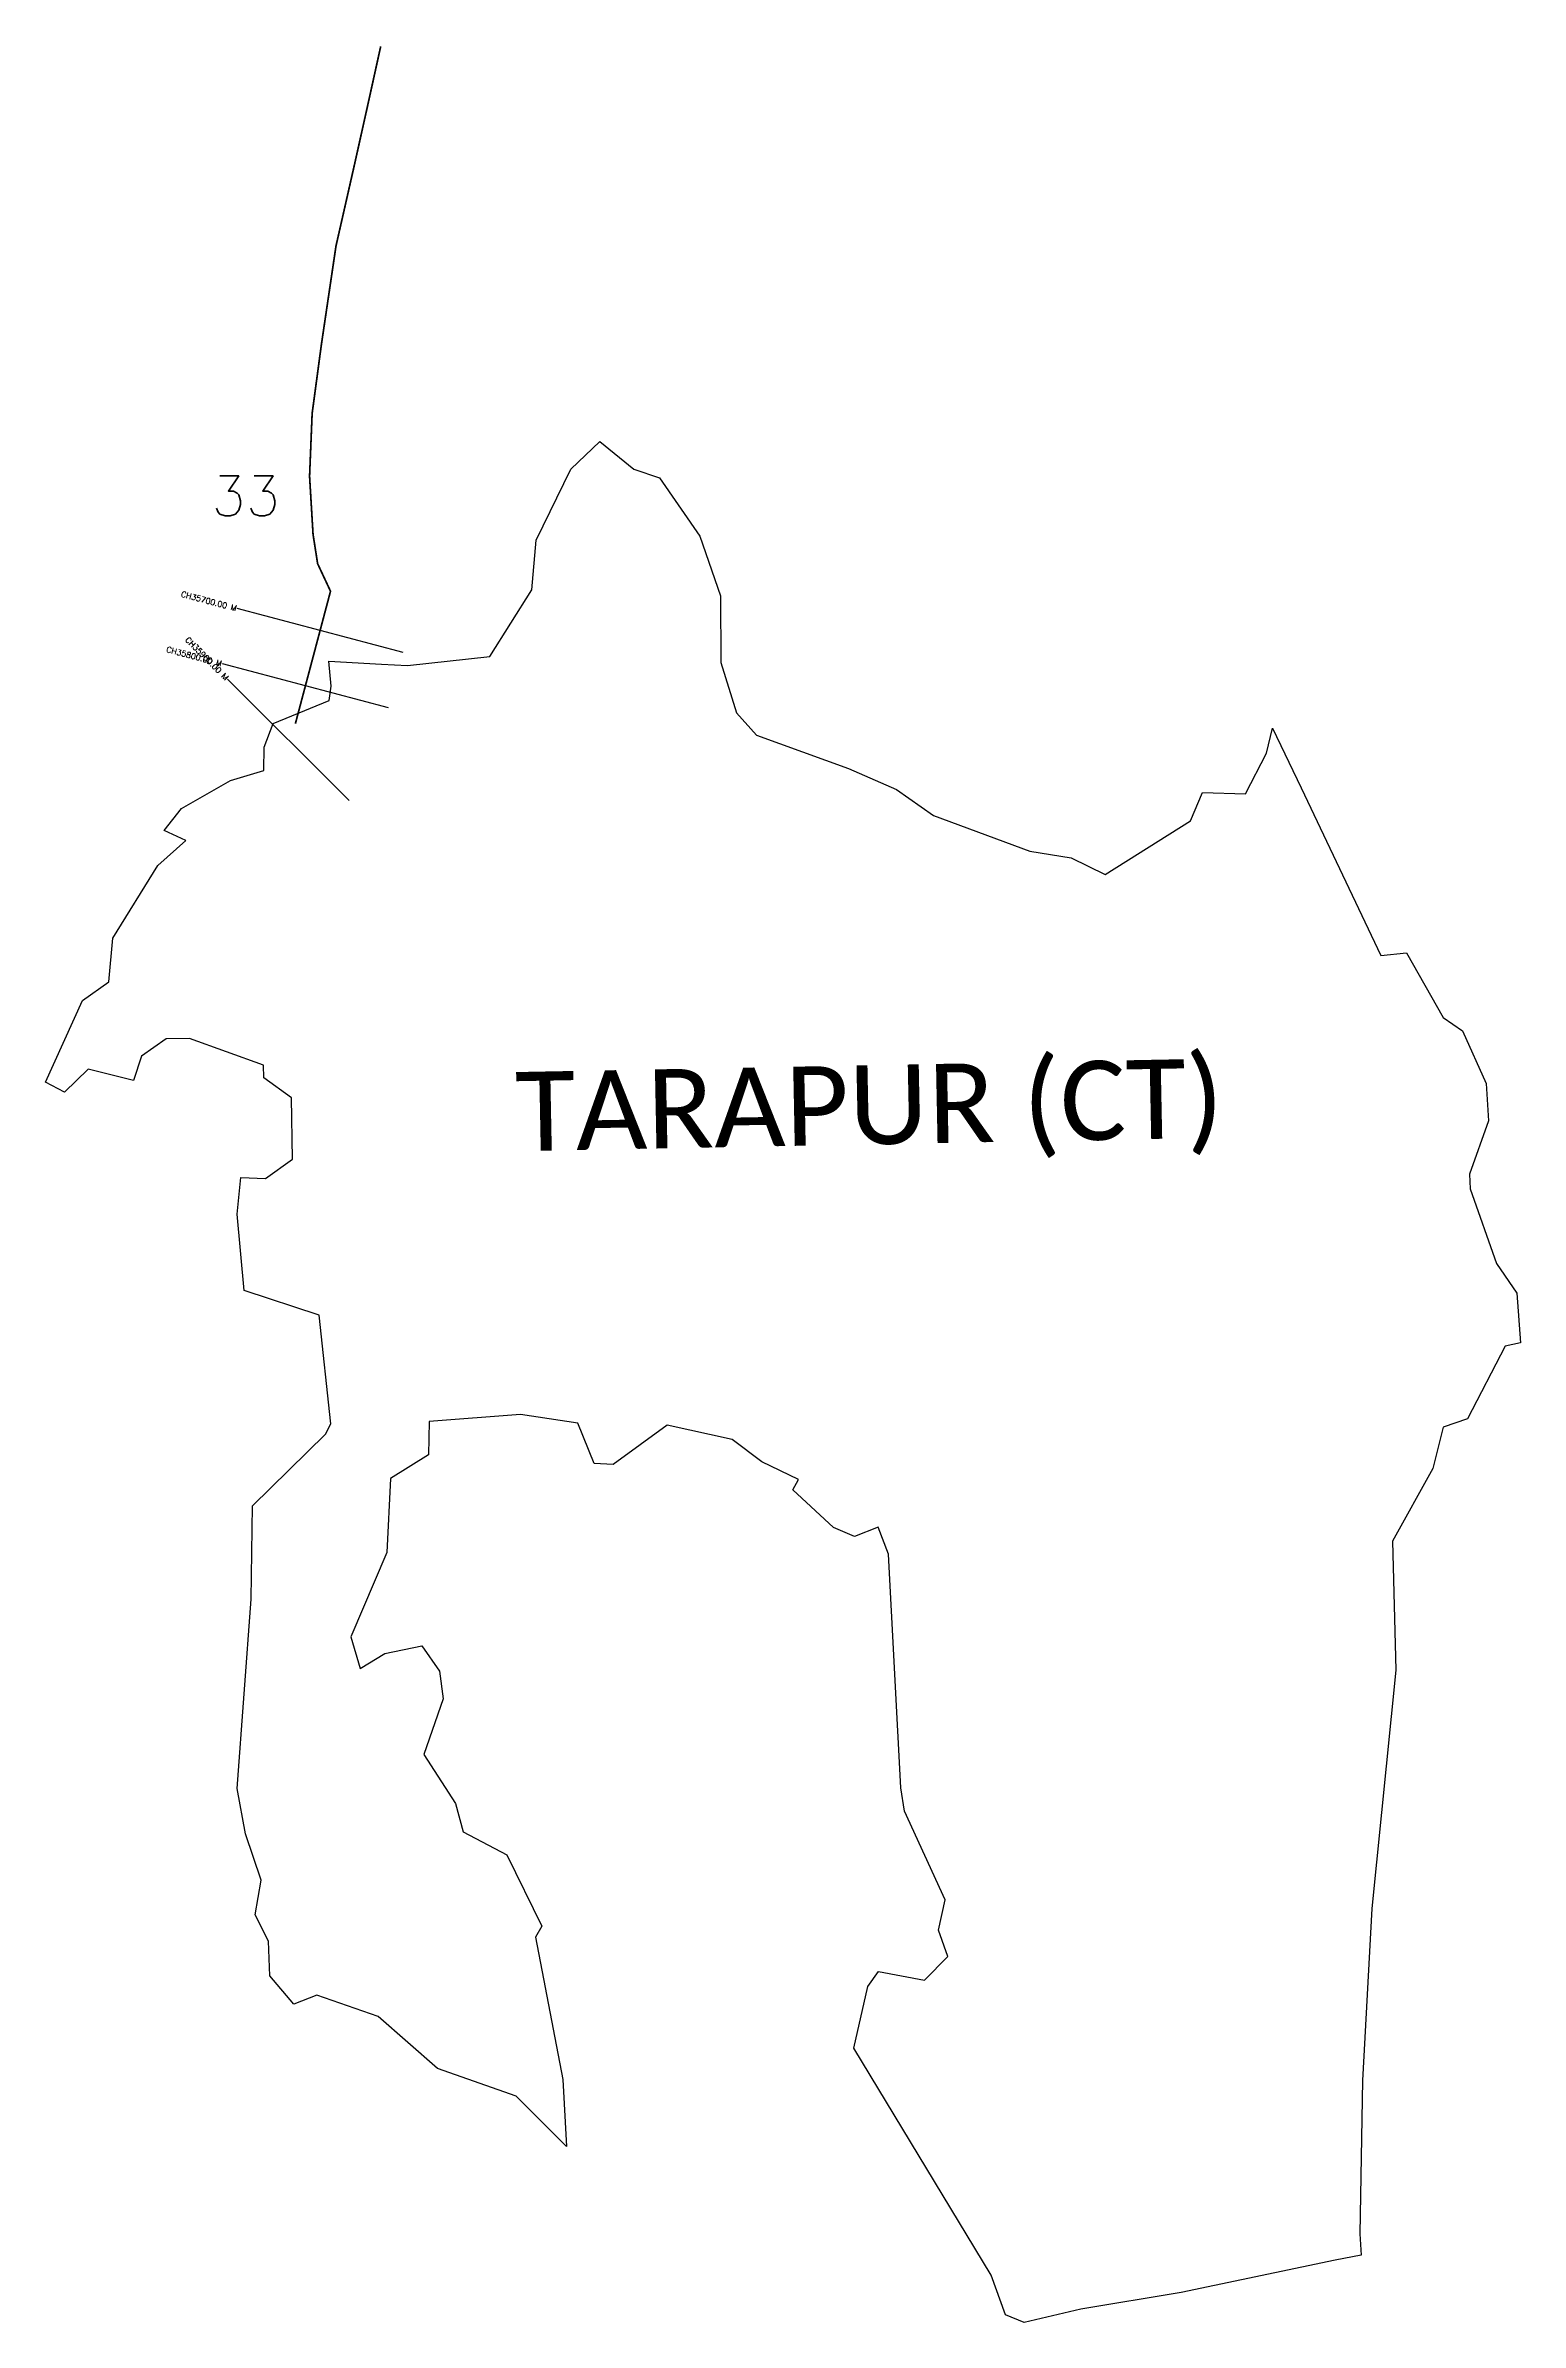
# Model space of a CAD drawing. Header units: metres. Extents: x 256589 to 259167, y 2195347 to 2199325.
import ezdxf
from ezdxf.enums import TextEntityAlignment as Align

# ---------------------------------------------------------------- set-up
doc = ezdxf.new("R2010")
doc.units = ezdxf.units.M
for name, color, linetype in [('CS', 134, 'Continuous'), ('CSMark', 6, 'Continuous'), ('NATURALLY PROTECTED', 3, 'Continuous'), ('village', 3, 'Continuous'), ('VILLAGE NAME', 250, 'Continuous')]:
    doc.layers.add(name, color=color, linetype=linetype)
doc.styles.get("Standard").update_dxf_attribs({"font": 'simplex.shx'})

msp = doc.modelspace()

# ---------------------------------------------------------------- linework, layer by layer
at = {"color": 6, "flags": 128}
msp.add_lwpolyline([(257557.8, 2198633.1), (257617.5, 2198585.2)], dxfattribs=at)
at = {"layer": 'CS'}
for p, q in [((257214.1, 2198264.4), (256924.1, 2198341.4)), ((257188.5, 2198167.8), (256898.5, 2198244.7)), ((257119.7, 2198006.1), (256907.4, 2198218.1))]:
    msp.add_line(p, q, dxfattribs=at)
at = {"layer": 'NATURALLY PROTECTED', "const_width": 3, "flags": 128}
msp.add_lwpolyline([(257175.1, 2199323.5), (257151.5, 2199216.6), (257129.2, 2199116.7), (257097, 2198975), (257071.5, 2198803), (257055.3, 2198682.3), (257050.8, 2198572.5), (257056.9, 2198470.9), (257064.9, 2198419.8), (257087.4, 2198371.7), (257026, 2198140.4)], dxfattribs=at)
at = {"layer": 'village', "color": 6}
for points in [[(259078.9, 2197327.6, 0), (259124.9, 2197197.5, 0), (259160.2, 2197145.5, 0), (259166.7, 2197058.5, 0), (259139.9, 2197052.8, 0), (259074, 2196925.8, 0), (259031.8, 2196911.6, 0), (259013.5, 2196839.5, 0), (258943, 2196712.1, 0), (258949.2, 2196487, 0), (258906.7, 2196070.5, 0), (258890.5, 2195769.9, 0), (258886, 2195502.2, 0), (258888.1, 2195465.2, 0), (258842.7, 2195456.1, 0), (258573.9, 2195399.5, 0), (258398.5, 2195370.8, 0), (258299.5, 2195347.4, 0), (258266.7, 2195360.9, 0), (258242.1, 2195430, 0), (258001.9, 2195826.7, 0), (258026.5, 2195934.2, 0), (258045.1, 2195960.6, 0), (258125.4, 2195945.3, 0), (258166, 2195987, 0), (258149.9, 2196032.5, 0), (258161.4, 2196085.7, 0), (258090.3, 2196240.5, 0), (258084.1, 2196281.4, 0), (258062.6, 2196689.4, 0), (258044.3, 2196736.7, 0), (258002.8, 2196720.3, 0), (257966.5, 2196736.3, 0), (257895.1, 2196802.1, 0), (257905.2, 2196820.1, 0), (257841.1, 2196850.9, 0), (257789.3, 2196889.7, 0), (257675.6, 2196915.1, 0), (257581.5, 2196846.4, 0), (257548, 2196847.7, 0), (257519.3, 2196918.6, 0), (257419.3, 2196933.3, 0), (257259.5, 2196921.3, 0), (257258.7, 2196863.2, 0), (257192.2, 2196821.9, 0), (257185.7, 2196692.7, 0), (257123, 2196545.1, 0), (257139.2, 2196489.6, 0), (257182.1, 2196516.2, 0), (257247.2, 2196529.4, 0), (257277.6, 2196485.4, 0), (257284.2, 2196436.6, 0), (257250.3, 2196339.4, 0), (257305.6, 2196253.9, 0), (257318.9, 2196204.6, 0), (257395.7, 2196164.2, 0), (257456.6, 2196039.8, 0), (257445.8, 2196020.5, 0), (257493.1, 2195772, 0), (257499.7, 2195654.7, 0), (257411.6, 2195742.6, 0), (257274.3, 2195791.2, 0), (257170.6, 2195881.8, 0), (257063.2, 2195919.2, 0), (257023.5, 2195903.3, 0), (256981.2, 2195953.2, 0), (256979.2, 2196013.7, 0), (256955.5, 2196059.5, 0), (256966.4, 2196120, 0), (256939, 2196200.9, 0), (256924, 2196280.3, 0), (256949, 2196610.7, 0), (256950.8, 2196774.1, 0), (257078.6, 2196899.2, 0), (257087.7, 2196917.1, 0), (257067.4, 2197106.8, 0), (256936.6, 2197150.2, 0), (256924.2, 2197283.6, 0), (256930.7, 2197347.6, 0), (256973.7, 2197346.1, 0), (257021.2, 2197379.6, 0), (257019.2, 2197486.6, 0), (256971, 2197521.9, 0), (256970.4, 2197543.8, 0), (256840.9, 2197590.4, 0), (256800, 2197589.8, 0), (256757.4, 2197559.3, 0), (256743.3, 2197517.1, 0), (256664.2, 2197536.7, 0), (256622.5, 2197496.7, 0), (256589.4, 2197514, 0), (256653.8, 2197656.9, 0), (256700.3, 2197689.4, 0), (256707, 2197765.5, 0), (256785.5, 2197892.8, 0), (256834.6, 2197936.4, 0), (256796.7, 2197953.5, 0), (256827.2, 2197992.3, 0), (256912.7, 2198041.2, 0), (256971.1, 2198058.8, 0), (256971.3, 2198099.6, 0), (256987.3, 2198140.5, 0), (257085.2, 2198180.7, 0), (257088.5, 2198206, 0), (257084.5, 2198249.8, 0), (257176.7, 2198244.4, 0), (257221.8, 2198241.7, 0), (257365.7, 2198257.8, 0), (257439.3, 2198374.1, 0), (257447, 2198461.1, 0), (257507.5, 2198584.9, 0), (257557.8, 2198633.1, 0)], [(257617.5, 2198585.2, 0), (257662, 2198569.8, 0), (257732.5, 2198468, 0), (257768.7, 2198363.9, 0), (257769.5, 2198247.1, 0), (257796.9, 2198159.2, 0), (257831.7, 2198120.4, 0), (257992.7, 2198062, 0), (258076.5, 2198025.2, 0), (258141.3, 2197979.8, 0), (258309.2, 2197917.7, 0), (258381.7, 2197906.1, 0), (258441.3, 2197877, 0), (258590.4, 2197970.4, 0), (258610.9, 2198020.3, 0), (258686.3, 2198017.6, 0), (258723.2, 2198088.8, 0), (258733.6, 2198132.5, 0), (258783.6, 2198028.3, 0), (258922.6, 2197735.2, 0), (258967.5, 2197740.1, 0), (259031.8, 2197627.1, 0), (259065.5, 2197603.5, 0), (259106.7, 2197511.8, 0), (259110.9, 2197446.4, 0), (259077.4, 2197353.3, 0), (259078.9, 2197327.6, 0)]]:
    msp.add_polyline3d(points, dxfattribs=at)

# ---------------------------------------------------------------- texts
at = {"insert": (256879.1, 2198573.2), "char_height": 70, "attachment_point": 1}
msp.add_mtext_dynamic_manual_height_columns('33', width=95.172, gutter_width=1, heights=[0], dxfattribs=at)
at = {"layer": 'CSMark'}
for s, rotation, p in [('CH35700.00 M', 345.1449, (256923.2, 2198341.6)), ('CH35800.00 M', 345.1449, (256897.5, 2198245)), ('CH35900.00 M', 315.0338, (256906.7, 2198218.8))]:
    msp.add_text(s, height=10, rotation=rotation, dxfattribs=at).set_placement(p, align=Align.MIDDLE_RIGHT)
at = {"layer": 'VILLAGE NAME', "insert": (257409.2, 2197531.7), "char_height": 138.249, "attachment_point": 1, "rotation": 1.1028}
msp.add_mtext_dynamic_manual_height_columns('{\\fCalibri|b0|i0|c0|p34;TARAPUR (CT)}', width=1451.037, gutter_width=691.2, heights=[0], dxfattribs=at)

doc.saveas('drawing.dxf')
